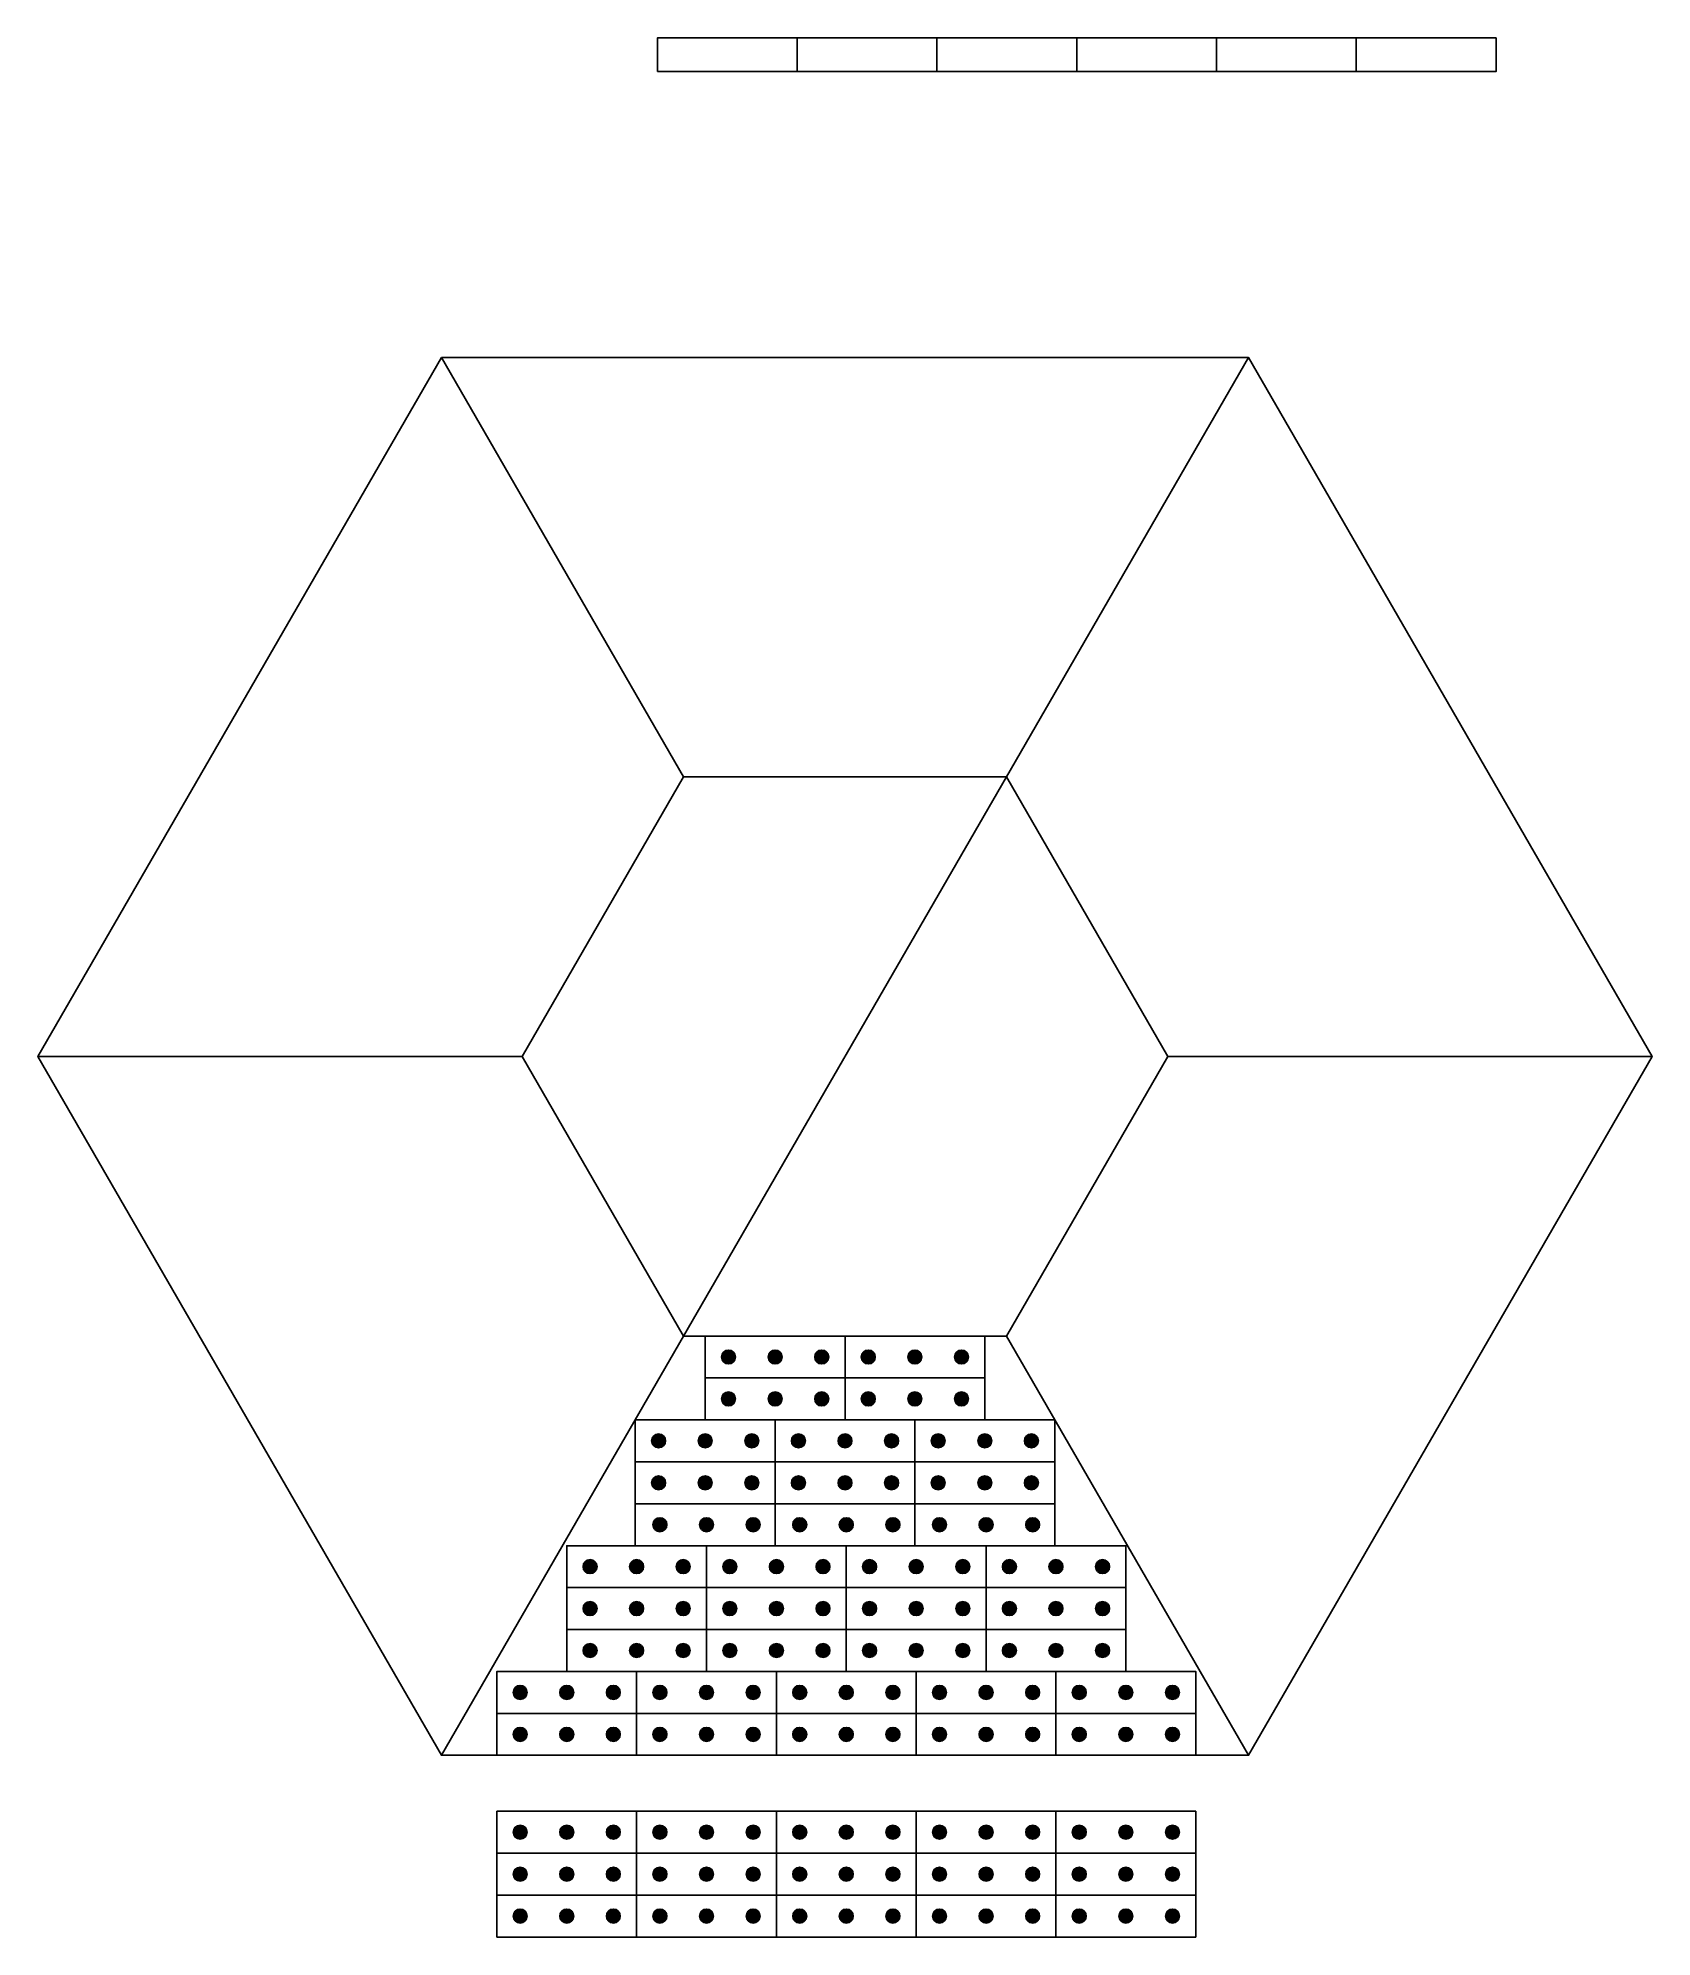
# Model space of a CAD drawing. Header units: millimetres. Extents: x 1388 to 8110, y -1425 to 5021.
# Drawn here: x 1388 to 1966, y 157 to 836 of the extents above; entities that cross this region are included whole.
import ezdxf

# ---------------------------------------------------------------- set-up
doc = ezdxf.new("R2010")
doc.units = ezdxf.units.MM

msp = doc.modelspace()

# ---------------------------------------------------------------- hatches: boundary and pattern name
at = {"true_color": 0xf1eb1f}
h = msp.add_hatch(color=2, dxfattribs=at)
h.dxf.hatch_style = 1
h.paths.add_polyline_path([(1637.982, 364.121, 1), (1632.982, 364.121, 1)])
h = msp.add_hatch(color=2, dxfattribs=at)
h.dxf.hatch_style = 1
h.paths.add_polyline_path([(1654.649, 364.121, 1), (1649.649, 364.121, 1)])
h = msp.add_hatch(color=2, dxfattribs=at)
h.dxf.hatch_style = 1
h.paths.add_polyline_path([(1671.315, 364.121, 1), (1666.315, 364.121, 1)])
h = msp.add_hatch(color=2, dxfattribs=at)
h.dxf.hatch_style = 1
h.paths.add_polyline_path([(1687.982, 364.121, 1), (1682.982, 364.121, 1)])
h = msp.add_hatch(color=2, dxfattribs=at)
h.dxf.hatch_style = 1
h.paths.add_polyline_path([(1704.649, 364.121, 1), (1699.649, 364.121, 1)])
h = msp.add_hatch(color=2, dxfattribs=at)
h.dxf.hatch_style = 1
h.paths.add_polyline_path([(1721.315, 364.121, 1), (1716.315, 364.121, 1)])
h = msp.add_hatch(color=2, dxfattribs=at)
h.dxf.hatch_style = 1
h.paths.add_polyline_path([(1637.982, 349.121, 1), (1632.982, 349.121, 1)])
h = msp.add_hatch(color=2, dxfattribs=at)
h.dxf.hatch_style = 1
h.paths.add_polyline_path([(1654.649, 349.121, 1), (1649.649, 349.121, 1)])
h = msp.add_hatch(color=2, dxfattribs=at)
h.dxf.hatch_style = 1
h.paths.add_polyline_path([(1671.315, 349.121, 1), (1666.315, 349.121, 1)])
h = msp.add_hatch(color=2, dxfattribs=at)
h.dxf.hatch_style = 1
h.paths.add_polyline_path([(1687.982, 349.121, 1), (1682.982, 349.121, 1)])
h = msp.add_hatch(color=2, dxfattribs=at)
h.dxf.hatch_style = 1
h.paths.add_polyline_path([(1704.649, 349.121, 1), (1699.649, 349.121, 1)])
h = msp.add_hatch(color=2, dxfattribs=at)
h.dxf.hatch_style = 1
h.paths.add_polyline_path([(1721.315, 349.121, 1), (1716.315, 349.121, 1)])
h = msp.add_hatch(color=2, dxfattribs=at)
h.dxf.hatch_style = 1
h.paths.add_polyline_path([(1612.982, 334.121, 1), (1607.982, 334.121, 1)])
h = msp.add_hatch(color=2, dxfattribs=at)
h.dxf.hatch_style = 1
h.paths.add_polyline_path([(1629.649, 334.121, 1), (1624.649, 334.121, 1)])
h = msp.add_hatch(color=2, dxfattribs=at)
h.dxf.hatch_style = 1
h.paths.add_polyline_path([(1646.315, 334.121, 1), (1641.315, 334.121, 1)])
h = msp.add_hatch(color=2, dxfattribs=at)
h.dxf.hatch_style = 1
h.paths.add_polyline_path([(1662.982, 334.121, 1), (1657.982, 334.121, 1)])
h = msp.add_hatch(color=2, dxfattribs=at)
h.dxf.hatch_style = 1
h.paths.add_polyline_path([(1679.649, 334.121, 1), (1674.649, 334.121, 1)])
h = msp.add_hatch(color=2, dxfattribs=at)
h.dxf.hatch_style = 1
h.paths.add_polyline_path([(1696.315, 334.121, 1), (1691.315, 334.121, 1)])
h = msp.add_hatch(color=2, dxfattribs=at)
h.dxf.hatch_style = 1
h.paths.add_polyline_path([(1712.982, 334.121, 1), (1707.982, 334.121, 1)])
h = msp.add_hatch(color=2, dxfattribs=at)
h.dxf.hatch_style = 1
h.paths.add_polyline_path([(1729.649, 334.121, 1), (1724.649, 334.121, 1)])
h = msp.add_hatch(color=2, dxfattribs=at)
h.dxf.hatch_style = 1
h.paths.add_polyline_path([(1746.315, 334.121, 1), (1741.315, 334.121, 1)])
h = msp.add_hatch(color=2, dxfattribs=at)
h.dxf.hatch_style = 1
h.paths.add_polyline_path([(1612.982, 319.121, 1), (1607.982, 319.121, 1)])
h = msp.add_hatch(color=2, dxfattribs=at)
h.dxf.hatch_style = 1
h.paths.add_polyline_path([(1629.649, 319.121, 1), (1624.649, 319.121, 1)])
h = msp.add_hatch(color=2, dxfattribs=at)
h.dxf.hatch_style = 1
h.paths.add_polyline_path([(1646.315, 319.121, 1), (1641.315, 319.121, 1)])
h = msp.add_hatch(color=2, dxfattribs=at)
h.dxf.hatch_style = 1
h.paths.add_polyline_path([(1662.982, 319.121, 1), (1657.982, 319.121, 1)])
h = msp.add_hatch(color=2, dxfattribs=at)
h.dxf.hatch_style = 1
h.paths.add_polyline_path([(1679.649, 319.121, 1), (1674.649, 319.121, 1)])
h = msp.add_hatch(color=2, dxfattribs=at)
h.dxf.hatch_style = 1
h.paths.add_polyline_path([(1696.315, 319.121, 1), (1691.315, 319.121, 1)])
h = msp.add_hatch(color=2, dxfattribs=at)
h.dxf.hatch_style = 1
h.paths.add_polyline_path([(1712.982, 319.121, 1), (1707.982, 319.121, 1)])
h = msp.add_hatch(color=2, dxfattribs=at)
h.dxf.hatch_style = 1
h.paths.add_polyline_path([(1729.649, 319.121, 1), (1724.649, 319.121, 1)])
h = msp.add_hatch(color=2, dxfattribs=at)
h.dxf.hatch_style = 1
h.paths.add_polyline_path([(1746.315, 319.121, 1), (1741.315, 319.121, 1)])
h = msp.add_hatch(color=2, dxfattribs=at)
h.dxf.hatch_style = 1
h.paths.add_polyline_path([(1613.448, 304.121, 1), (1608.448, 304.121, 1)])
h = msp.add_hatch(color=2, dxfattribs=at)
h.dxf.hatch_style = 1
h.paths.add_polyline_path([(1630.115, 304.121, 1), (1625.115, 304.121, 1)])
h = msp.add_hatch(color=2, dxfattribs=at)
h.dxf.hatch_style = 1
h.paths.add_polyline_path([(1646.781, 304.121, 1), (1641.781, 304.121, 1)])
h = msp.add_hatch(color=2, dxfattribs=at)
h.dxf.hatch_style = 1
h.paths.add_polyline_path([(1663.448, 304.121, 1), (1658.448, 304.121, 1)])
h = msp.add_hatch(color=2, dxfattribs=at)
h.dxf.hatch_style = 1
h.paths.add_polyline_path([(1680.115, 304.121, 1), (1675.115, 304.121, 1)])
h = msp.add_hatch(color=2, dxfattribs=at)
h.dxf.hatch_style = 1
h.paths.add_polyline_path([(1696.781, 304.121, 1), (1691.781, 304.121, 1)])
h = msp.add_hatch(color=2, dxfattribs=at)
h.dxf.hatch_style = 1
h.paths.add_polyline_path([(1713.448, 304.121, 1), (1708.448, 304.121, 1)])
h = msp.add_hatch(color=2, dxfattribs=at)
h.dxf.hatch_style = 1
h.paths.add_polyline_path([(1730.115, 304.121, 1), (1725.115, 304.121, 1)])
h = msp.add_hatch(color=2, dxfattribs=at)
h.dxf.hatch_style = 1
h.paths.add_polyline_path([(1746.781, 304.121, 1), (1741.781, 304.121, 1)])
h = msp.add_hatch(color=2, dxfattribs=at)
h.dxf.hatch_style = 1
h.paths.add_polyline_path([(1588.448, 289.121, 1), (1583.448, 289.121, 1)])
h = msp.add_hatch(color=2, dxfattribs=at)
h.dxf.hatch_style = 1
h.paths.add_polyline_path([(1605.115, 289.121, 1), (1600.115, 289.121, 1)])
h = msp.add_hatch(color=2, dxfattribs=at)
h.dxf.hatch_style = 1
h.paths.add_polyline_path([(1621.781, 289.121, 1), (1616.781, 289.121, 1)])
h = msp.add_hatch(color=2, dxfattribs=at)
h.dxf.hatch_style = 1
h.paths.add_polyline_path([(1638.448, 289.121, 1), (1633.448, 289.121, 1)])
h = msp.add_hatch(color=2, dxfattribs=at)
h.dxf.hatch_style = 1
h.paths.add_polyline_path([(1655.115, 289.121, 1), (1650.115, 289.121, 1)])
h = msp.add_hatch(color=2, dxfattribs=at)
h.dxf.hatch_style = 1
h.paths.add_polyline_path([(1671.781, 289.121, 1), (1666.781, 289.121, 1)])
h = msp.add_hatch(color=2, dxfattribs=at)
h.dxf.hatch_style = 1
h.paths.add_polyline_path([(1688.448, 289.121, 1), (1683.448, 289.121, 1)])
h = msp.add_hatch(color=2, dxfattribs=at)
h.dxf.hatch_style = 1
h.paths.add_polyline_path([(1705.115, 289.121, 1), (1700.115, 289.121, 1)])
h = msp.add_hatch(color=2, dxfattribs=at)
h.dxf.hatch_style = 1
h.paths.add_polyline_path([(1721.781, 289.121, 1), (1716.781, 289.121, 1)])
h = msp.add_hatch(color=2, dxfattribs=at)
h.dxf.hatch_style = 1
h.paths.add_polyline_path([(1738.448, 289.121, 1), (1733.448, 289.121, 1)])
h = msp.add_hatch(color=2, dxfattribs=at)
h.dxf.hatch_style = 1
h.paths.add_polyline_path([(1755.115, 289.121, 1), (1750.115, 289.121, 1)])
h = msp.add_hatch(color=2, dxfattribs=at)
h.dxf.hatch_style = 1
h.paths.add_polyline_path([(1771.781, 289.121, 1), (1766.781, 289.121, 1)])
h = msp.add_hatch(color=2, dxfattribs=at)
h.dxf.hatch_style = 1
h.paths.add_polyline_path([(1588.448, 274.121, 1), (1583.448, 274.121, 1)])
h = msp.add_hatch(color=2, dxfattribs=at)
h.dxf.hatch_style = 1
h.paths.add_polyline_path([(1605.115, 274.121, 1), (1600.115, 274.121, 1)])
h = msp.add_hatch(color=2, dxfattribs=at)
h.dxf.hatch_style = 1
h.paths.add_polyline_path([(1621.781, 274.121, 1), (1616.781, 274.121, 1)])
h = msp.add_hatch(color=2, dxfattribs=at)
h.dxf.hatch_style = 1
h.paths.add_polyline_path([(1638.448, 274.121, 1), (1633.448, 274.121, 1)])
h = msp.add_hatch(color=2, dxfattribs=at)
h.dxf.hatch_style = 1
h.paths.add_polyline_path([(1655.115, 274.121, 1), (1650.115, 274.121, 1)])
h = msp.add_hatch(color=2, dxfattribs=at)
h.dxf.hatch_style = 1
h.paths.add_polyline_path([(1671.781, 274.121, 1), (1666.781, 274.121, 1)])
h = msp.add_hatch(color=2, dxfattribs=at)
h.dxf.hatch_style = 1
h.paths.add_polyline_path([(1688.448, 274.121, 1), (1683.448, 274.121, 1)])
h = msp.add_hatch(color=2, dxfattribs=at)
h.dxf.hatch_style = 1
h.paths.add_polyline_path([(1705.115, 274.121, 1), (1700.115, 274.121, 1)])
h = msp.add_hatch(color=2, dxfattribs=at)
h.dxf.hatch_style = 1
h.paths.add_polyline_path([(1721.781, 274.121, 1), (1716.781, 274.121, 1)])
h = msp.add_hatch(color=2, dxfattribs=at)
h.dxf.hatch_style = 1
h.paths.add_polyline_path([(1738.448, 274.121, 1), (1733.448, 274.121, 1)])
h = msp.add_hatch(color=2, dxfattribs=at)
h.dxf.hatch_style = 1
h.paths.add_polyline_path([(1755.115, 274.121, 1), (1750.115, 274.121, 1)])
h = msp.add_hatch(color=2, dxfattribs=at)
h.dxf.hatch_style = 1
h.paths.add_polyline_path([(1771.781, 274.121, 1), (1766.781, 274.121, 1)])
h = msp.add_hatch(color=2, dxfattribs=at)
h.dxf.hatch_style = 1
h.paths.add_polyline_path([(1588.448, 259.121, 1), (1583.448, 259.121, 1)])
h = msp.add_hatch(color=2, dxfattribs=at)
h.dxf.hatch_style = 1
h.paths.add_polyline_path([(1605.115, 259.121, 1), (1600.115, 259.121, 1)])
h = msp.add_hatch(color=2, dxfattribs=at)
h.dxf.hatch_style = 1
h.paths.add_polyline_path([(1621.781, 259.121, 1), (1616.781, 259.121, 1)])
h = msp.add_hatch(color=2, dxfattribs=at)
h.dxf.hatch_style = 1
h.paths.add_polyline_path([(1638.448, 259.121, 1), (1633.448, 259.121, 1)])
h = msp.add_hatch(color=2, dxfattribs=at)
h.dxf.hatch_style = 1
h.paths.add_polyline_path([(1655.115, 259.121, 1), (1650.115, 259.121, 1)])
h = msp.add_hatch(color=2, dxfattribs=at)
h.dxf.hatch_style = 1
h.paths.add_polyline_path([(1671.781, 259.121, 1), (1666.781, 259.121, 1)])
h = msp.add_hatch(color=2, dxfattribs=at)
h.dxf.hatch_style = 1
h.paths.add_polyline_path([(1688.448, 259.121, 1), (1683.448, 259.121, 1)])
h = msp.add_hatch(color=2, dxfattribs=at)
h.dxf.hatch_style = 1
h.paths.add_polyline_path([(1705.115, 259.121, 1), (1700.115, 259.121, 1)])
h = msp.add_hatch(color=2, dxfattribs=at)
h.dxf.hatch_style = 1
h.paths.add_polyline_path([(1721.781, 259.121, 1), (1716.781, 259.121, 1)])
h = msp.add_hatch(color=2, dxfattribs=at)
h.dxf.hatch_style = 1
h.paths.add_polyline_path([(1738.448, 259.121, 1), (1733.448, 259.121, 1)])
h = msp.add_hatch(color=2, dxfattribs=at)
h.dxf.hatch_style = 1
h.paths.add_polyline_path([(1755.115, 259.121, 1), (1750.115, 259.121, 1)])
h = msp.add_hatch(color=2, dxfattribs=at)
h.dxf.hatch_style = 1
h.paths.add_polyline_path([(1771.781, 259.121, 1), (1766.781, 259.121, 1)])
h = msp.add_hatch(color=2, dxfattribs=at)
h.dxf.hatch_style = 1
h.paths.add_polyline_path([(1563.448, 244.121, 1), (1558.448, 244.121, 1)])
h = msp.add_hatch(color=2, dxfattribs=at)
h.dxf.hatch_style = 1
h.paths.add_polyline_path([(1580.115, 244.121, 1), (1575.115, 244.121, 1)])
h = msp.add_hatch(color=2, dxfattribs=at)
h.dxf.hatch_style = 1
h.paths.add_polyline_path([(1596.781, 244.121, 1), (1591.781, 244.121, 1)])
h = msp.add_hatch(color=2, dxfattribs=at)
h.dxf.hatch_style = 1
h.paths.add_polyline_path([(1613.448, 244.121, 1), (1608.448, 244.121, 1)])
h = msp.add_hatch(color=2, dxfattribs=at)
h.dxf.hatch_style = 1
h.paths.add_polyline_path([(1630.115, 244.121, 1), (1625.115, 244.121, 1)])
h = msp.add_hatch(color=2, dxfattribs=at)
h.dxf.hatch_style = 1
h.paths.add_polyline_path([(1646.781, 244.121, 1), (1641.781, 244.121, 1)])
h = msp.add_hatch(color=2, dxfattribs=at)
h.dxf.hatch_style = 1
h.paths.add_polyline_path([(1663.448, 244.121, 1), (1658.448, 244.121, 1)])
h = msp.add_hatch(color=2, dxfattribs=at)
h.dxf.hatch_style = 1
h.paths.add_polyline_path([(1680.115, 244.121, 1), (1675.115, 244.121, 1)])
h = msp.add_hatch(color=2, dxfattribs=at)
h.dxf.hatch_style = 1
h.paths.add_polyline_path([(1696.781, 244.121, 1), (1691.781, 244.121, 1)])
h = msp.add_hatch(color=2, dxfattribs=at)
h.dxf.hatch_style = 1
h.paths.add_polyline_path([(1713.448, 244.121, 1), (1708.448, 244.121, 1)])
h = msp.add_hatch(color=2, dxfattribs=at)
h.dxf.hatch_style = 1
h.paths.add_polyline_path([(1730.115, 244.121, 1), (1725.115, 244.121, 1)])
h = msp.add_hatch(color=2, dxfattribs=at)
h.dxf.hatch_style = 1
h.paths.add_polyline_path([(1746.781, 244.121, 1), (1741.781, 244.121, 1)])
h = msp.add_hatch(color=2, dxfattribs=at)
h.dxf.hatch_style = 1
h.paths.add_polyline_path([(1763.448, 244.121, 1), (1758.448, 244.121, 1)])
h = msp.add_hatch(color=2, dxfattribs=at)
h.dxf.hatch_style = 1
h.paths.add_polyline_path([(1780.115, 244.121, 1), (1775.115, 244.121, 1)])
h = msp.add_hatch(color=2, dxfattribs=at)
h.dxf.hatch_style = 1
h.paths.add_polyline_path([(1796.781, 244.121, 1), (1791.781, 244.121, 1)])
h = msp.add_hatch(color=2, dxfattribs=at)
h.dxf.hatch_style = 1
h.paths.add_polyline_path([(1563.448, 229.121, 1), (1558.448, 229.121, 1)])
h = msp.add_hatch(color=2, dxfattribs=at)
h.dxf.hatch_style = 1
h.paths.add_polyline_path([(1580.115, 229.121, 1), (1575.115, 229.121, 1)])
h = msp.add_hatch(color=2, dxfattribs=at)
h.dxf.hatch_style = 1
h.paths.add_polyline_path([(1596.781, 229.121, 1), (1591.781, 229.121, 1)])
h = msp.add_hatch(color=2, dxfattribs=at)
h.dxf.hatch_style = 1
h.paths.add_polyline_path([(1613.448, 229.121, 1), (1608.448, 229.121, 1)])
h = msp.add_hatch(color=2, dxfattribs=at)
h.dxf.hatch_style = 1
h.paths.add_polyline_path([(1630.115, 229.121, 1), (1625.115, 229.121, 1)])
h = msp.add_hatch(color=2, dxfattribs=at)
h.dxf.hatch_style = 1
h.paths.add_polyline_path([(1646.781, 229.121, 1), (1641.781, 229.121, 1)])
h = msp.add_hatch(color=2, dxfattribs=at)
h.dxf.hatch_style = 1
h.paths.add_polyline_path([(1663.448, 229.121, 1), (1658.448, 229.121, 1)])
h = msp.add_hatch(color=2, dxfattribs=at)
h.dxf.hatch_style = 1
h.paths.add_polyline_path([(1680.115, 229.121, 1), (1675.115, 229.121, 1)])
h = msp.add_hatch(color=2, dxfattribs=at)
h.dxf.hatch_style = 1
h.paths.add_polyline_path([(1696.781, 229.121, 1), (1691.781, 229.121, 1)])
h = msp.add_hatch(color=2, dxfattribs=at)
h.dxf.hatch_style = 1
h.paths.add_polyline_path([(1713.448, 229.121, 1), (1708.448, 229.121, 1)])
h = msp.add_hatch(color=2, dxfattribs=at)
h.dxf.hatch_style = 1
h.paths.add_polyline_path([(1730.115, 229.121, 1), (1725.115, 229.121, 1)])
h = msp.add_hatch(color=2, dxfattribs=at)
h.dxf.hatch_style = 1
h.paths.add_polyline_path([(1746.781, 229.121, 1), (1741.781, 229.121, 1)])
h = msp.add_hatch(color=2, dxfattribs=at)
h.dxf.hatch_style = 1
h.paths.add_polyline_path([(1763.448, 229.121, 1), (1758.448, 229.121, 1)])
h = msp.add_hatch(color=2, dxfattribs=at)
h.dxf.hatch_style = 1
h.paths.add_polyline_path([(1780.115, 229.121, 1), (1775.115, 229.121, 1)])
h = msp.add_hatch(color=2, dxfattribs=at)
h.dxf.hatch_style = 1
h.paths.add_polyline_path([(1796.781, 229.121, 1), (1791.781, 229.121, 1)])
h = msp.add_hatch(color=2, dxfattribs=at)
h.dxf.hatch_style = 1
h.paths.add_polyline_path([(1563.448, 194.121, 1), (1558.448, 194.121, 1)])
h = msp.add_hatch(color=2, dxfattribs=at)
h.dxf.hatch_style = 1
h.paths.add_polyline_path([(1580.115, 194.121, 1), (1575.115, 194.121, 1)])
h = msp.add_hatch(color=2, dxfattribs=at)
h.dxf.hatch_style = 1
h.paths.add_polyline_path([(1596.781, 194.121, 1), (1591.781, 194.121, 1)])
h = msp.add_hatch(color=2, dxfattribs=at)
h.dxf.hatch_style = 1
h.paths.add_polyline_path([(1613.448, 194.121, 1), (1608.448, 194.121, 1)])
h = msp.add_hatch(color=2, dxfattribs=at)
h.dxf.hatch_style = 1
h.paths.add_polyline_path([(1630.115, 194.121, 1), (1625.115, 194.121, 1)])
h = msp.add_hatch(color=2, dxfattribs=at)
h.dxf.hatch_style = 1
h.paths.add_polyline_path([(1646.781, 194.121, 1), (1641.781, 194.121, 1)])
h = msp.add_hatch(color=2, dxfattribs=at)
h.dxf.hatch_style = 1
h.paths.add_polyline_path([(1663.448, 194.121, 1), (1658.448, 194.121, 1)])
h = msp.add_hatch(color=2, dxfattribs=at)
h.dxf.hatch_style = 1
h.paths.add_polyline_path([(1680.115, 194.121, 1), (1675.115, 194.121, 1)])
h = msp.add_hatch(color=2, dxfattribs=at)
h.dxf.hatch_style = 1
h.paths.add_polyline_path([(1696.781, 194.121, 1), (1691.781, 194.121, 1)])
h = msp.add_hatch(color=2, dxfattribs=at)
h.dxf.hatch_style = 1
h.paths.add_polyline_path([(1713.448, 194.121, 1), (1708.448, 194.121, 1)])
h = msp.add_hatch(color=2, dxfattribs=at)
h.dxf.hatch_style = 1
h.paths.add_polyline_path([(1730.115, 194.121, 1), (1725.115, 194.121, 1)])
h = msp.add_hatch(color=2, dxfattribs=at)
h.dxf.hatch_style = 1
h.paths.add_polyline_path([(1746.781, 194.121, 1), (1741.781, 194.121, 1)])
h = msp.add_hatch(color=2, dxfattribs=at)
h.dxf.hatch_style = 1
h.paths.add_polyline_path([(1763.448, 194.121, 1), (1758.448, 194.121, 1)])
h = msp.add_hatch(color=2, dxfattribs=at)
h.dxf.hatch_style = 1
h.paths.add_polyline_path([(1780.115, 194.121, 1), (1775.115, 194.121, 1)])
h = msp.add_hatch(color=2, dxfattribs=at)
h.dxf.hatch_style = 1
h.paths.add_polyline_path([(1796.781, 194.121, 1), (1791.781, 194.121, 1)])
h = msp.add_hatch(color=2, dxfattribs=at)
h.dxf.hatch_style = 1
h.paths.add_polyline_path([(1563.448, 179.121, 1), (1558.448, 179.121, 1)])
h = msp.add_hatch(color=2, dxfattribs=at)
h.dxf.hatch_style = 1
h.paths.add_polyline_path([(1580.115, 179.121, 1), (1575.115, 179.121, 1)])
h = msp.add_hatch(color=2, dxfattribs=at)
h.dxf.hatch_style = 1
h.paths.add_polyline_path([(1596.781, 179.121, 1), (1591.781, 179.121, 1)])
h = msp.add_hatch(color=2, dxfattribs=at)
h.dxf.hatch_style = 1
h.paths.add_polyline_path([(1613.448, 179.121, 1), (1608.448, 179.121, 1)])
h = msp.add_hatch(color=2, dxfattribs=at)
h.dxf.hatch_style = 1
h.paths.add_polyline_path([(1630.115, 179.121, 1), (1625.115, 179.121, 1)])
h = msp.add_hatch(color=2, dxfattribs=at)
h.dxf.hatch_style = 1
h.paths.add_polyline_path([(1646.781, 179.121, 1), (1641.781, 179.121, 1)])
h = msp.add_hatch(color=2, dxfattribs=at)
h.dxf.hatch_style = 1
h.paths.add_polyline_path([(1663.448, 179.121, 1), (1658.448, 179.121, 1)])
h = msp.add_hatch(color=2, dxfattribs=at)
h.dxf.hatch_style = 1
h.paths.add_polyline_path([(1680.115, 179.121, 1), (1675.115, 179.121, 1)])
h = msp.add_hatch(color=2, dxfattribs=at)
h.dxf.hatch_style = 1
h.paths.add_polyline_path([(1696.781, 179.121, 1), (1691.781, 179.121, 1)])
h = msp.add_hatch(color=2, dxfattribs=at)
h.dxf.hatch_style = 1
h.paths.add_polyline_path([(1713.448, 179.121, 1), (1708.448, 179.121, 1)])
h = msp.add_hatch(color=2, dxfattribs=at)
h.dxf.hatch_style = 1
h.paths.add_polyline_path([(1730.115, 179.121, 1), (1725.115, 179.121, 1)])
h = msp.add_hatch(color=2, dxfattribs=at)
h.dxf.hatch_style = 1
h.paths.add_polyline_path([(1746.781, 179.121, 1), (1741.781, 179.121, 1)])
h = msp.add_hatch(color=2, dxfattribs=at)
h.dxf.hatch_style = 1
h.paths.add_polyline_path([(1763.448, 179.121, 1), (1758.448, 179.121, 1)])
h = msp.add_hatch(color=2, dxfattribs=at)
h.dxf.hatch_style = 1
h.paths.add_polyline_path([(1780.115, 179.121, 1), (1775.115, 179.121, 1)])
h = msp.add_hatch(color=2, dxfattribs=at)
h.dxf.hatch_style = 1
h.paths.add_polyline_path([(1796.781, 179.121, 1), (1791.781, 179.121, 1)])
h = msp.add_hatch(color=2, dxfattribs=at)
h.dxf.hatch_style = 1
h.paths.add_polyline_path([(1563.448, 164.121, 1), (1558.448, 164.121, 1)])
h = msp.add_hatch(color=2, dxfattribs=at)
h.dxf.hatch_style = 1
h.paths.add_polyline_path([(1580.115, 164.121, 1), (1575.115, 164.121, 1)])
h = msp.add_hatch(color=2, dxfattribs=at)
h.dxf.hatch_style = 1
h.paths.add_polyline_path([(1596.781, 164.121, 1), (1591.781, 164.121, 1)])
h = msp.add_hatch(color=2, dxfattribs=at)
h.dxf.hatch_style = 1
h.paths.add_polyline_path([(1613.448, 164.121, 1), (1608.448, 164.121, 1)])
h = msp.add_hatch(color=2, dxfattribs=at)
h.dxf.hatch_style = 1
h.paths.add_polyline_path([(1630.115, 164.121, 1), (1625.115, 164.121, 1)])
h = msp.add_hatch(color=2, dxfattribs=at)
h.dxf.hatch_style = 1
h.paths.add_polyline_path([(1646.781, 164.121, 1), (1641.781, 164.121, 1)])
h = msp.add_hatch(color=2, dxfattribs=at)
h.dxf.hatch_style = 1
h.paths.add_polyline_path([(1663.448, 164.121, 1), (1658.448, 164.121, 1)])
h = msp.add_hatch(color=2, dxfattribs=at)
h.dxf.hatch_style = 1
h.paths.add_polyline_path([(1680.115, 164.121, 1), (1675.115, 164.121, 1)])
h = msp.add_hatch(color=2, dxfattribs=at)
h.dxf.hatch_style = 1
h.paths.add_polyline_path([(1696.781, 164.121, 1), (1691.781, 164.121, 1)])
h = msp.add_hatch(color=2, dxfattribs=at)
h.dxf.hatch_style = 1
h.paths.add_polyline_path([(1713.448, 164.121, 1), (1708.448, 164.121, 1)])
h = msp.add_hatch(color=2, dxfattribs=at)
h.dxf.hatch_style = 1
h.paths.add_polyline_path([(1730.115, 164.121, 1), (1725.115, 164.121, 1)])
h = msp.add_hatch(color=2, dxfattribs=at)
h.dxf.hatch_style = 1
h.paths.add_polyline_path([(1746.781, 164.121, 1), (1741.781, 164.121, 1)])
h = msp.add_hatch(color=2, dxfattribs=at)
h.dxf.hatch_style = 1
h.paths.add_polyline_path([(1763.448, 164.121, 1), (1758.448, 164.121, 1)])
h = msp.add_hatch(color=2, dxfattribs=at)
h.dxf.hatch_style = 1
h.paths.add_polyline_path([(1780.115, 164.121, 1), (1775.115, 164.121, 1)])
h = msp.add_hatch(color=2, dxfattribs=at)
h.dxf.hatch_style = 1
h.paths.add_polyline_path([(1796.781, 164.121, 1), (1791.781, 164.121, 1)])

# ---------------------------------------------------------------- linework, layer by layer
for p, q in [((1532.811, 721.621), (1619.414, 571.621)), ((1734.884, 571.621), (1821.486, 721.621)), ((1619.414, 371.621), (1734.884, 571.621)), ((1561.679, 471.621), (1388.474, 471.621)), ((1792.619, 471.621), (1965.824, 471.621)), ((1619.414, 371.621), (1532.811, 221.621)), ((1734.884, 371.621), (1821.486, 221.621))]:
    msp.add_line(p, q)
for points in [[(1610.044, 823.984), (1660.044, 823.984), (1660.044, 835.984), (1610.044, 835.984)], [(1660.044, 823.984), (1710.044, 823.984), (1710.044, 835.984), (1660.044, 835.984)], [(1710.044, 823.984), (1760.044, 823.984), (1760.044, 835.984), (1710.044, 835.984)], [(1760.044, 823.984), (1810.044, 823.984), (1810.044, 835.984), (1760.044, 835.984)], [(1810.044, 823.984), (1860.044, 823.984), (1860.044, 835.984), (1810.044, 835.984)], [(1860.044, 823.984), (1910.044, 823.984), (1910.044, 835.984), (1860.044, 835.984)], [(1532.811, 721.621), (1388.474, 471.621), (1532.811, 221.621), (1821.486, 221.621), (1965.824, 471.621), (1821.486, 721.621)], [(1619.414, 571.621), (1561.679, 471.621), (1619.414, 371.621), (1734.884, 371.621), (1792.619, 471.621), (1734.884, 571.621)], [(1627.149, 356.621), (1677.149, 356.621), (1677.149, 371.621), (1627.149, 371.621)], [(1677.149, 356.621), (1727.149, 356.621), (1727.149, 371.621), (1677.149, 371.621)], [(1627.149, 341.621), (1677.149, 341.621), (1677.149, 356.621), (1627.149, 356.621)], [(1677.149, 341.621), (1727.149, 341.621), (1727.149, 356.621), (1677.149, 356.621)], [(1602.149, 326.621), (1652.149, 326.621), (1652.149, 341.621), (1602.149, 341.621)], [(1652.149, 326.621), (1702.149, 326.621), (1702.149, 341.621), (1652.149, 341.621)], [(1702.149, 326.621), (1752.149, 326.621), (1752.149, 341.621), (1702.149, 341.621)], [(1602.149, 311.621), (1652.149, 311.621), (1652.149, 326.621), (1602.149, 326.621)], [(1652.149, 311.621), (1702.149, 311.621), (1702.149, 326.621), (1652.149, 326.621)], [(1702.149, 311.621), (1752.149, 311.621), (1752.149, 326.621), (1702.149, 326.621)], [(1602.149, 296.621), (1652.149, 296.621), (1652.149, 311.621), (1602.149, 311.621)], [(1652.149, 296.621), (1702.149, 296.621), (1702.149, 311.621), (1652.149, 311.621)], [(1702.149, 296.621), (1752.149, 296.621), (1752.149, 311.621), (1702.149, 311.621)], [(1577.615, 281.621), (1627.615, 281.621), (1627.615, 296.621), (1577.615, 296.621)], [(1627.615, 281.621), (1677.615, 281.621), (1677.615, 296.621), (1627.615, 296.621)], [(1677.615, 281.621), (1727.615, 281.621), (1727.615, 296.621), (1677.615, 296.621)], [(1727.615, 281.621), (1777.615, 281.621), (1777.615, 296.621), (1727.615, 296.621)], [(1577.615, 266.621), (1627.615, 266.621), (1627.615, 281.621), (1577.615, 281.621)], [(1627.615, 266.621), (1677.615, 266.621), (1677.615, 281.621), (1627.615, 281.621)], [(1677.615, 266.621), (1727.615, 266.621), (1727.615, 281.621), (1677.615, 281.621)], [(1727.615, 266.621), (1777.615, 266.621), (1777.615, 281.621), (1727.615, 281.621)], [(1577.615, 251.621), (1627.615, 251.621), (1627.615, 266.621), (1577.615, 266.621)], [(1627.615, 251.621), (1677.615, 251.621), (1677.615, 266.621), (1627.615, 266.621)], [(1677.615, 251.621), (1727.615, 251.621), (1727.615, 266.621), (1677.615, 266.621)], [(1727.615, 251.621), (1777.615, 251.621), (1777.615, 266.621), (1727.615, 266.621)], [(1552.615, 236.621), (1602.615, 236.621), (1602.615, 251.621), (1552.615, 251.621)], [(1602.615, 236.621), (1652.615, 236.621), (1652.615, 251.621), (1602.615, 251.621)], [(1652.615, 236.621), (1702.615, 236.621), (1702.615, 251.621), (1652.615, 251.621)], [(1702.615, 236.621), (1752.615, 236.621), (1752.615, 251.621), (1702.615, 251.621)], [(1752.615, 236.621), (1802.615, 236.621), (1802.615, 251.621), (1752.615, 251.621)], [(1552.615, 221.621), (1602.615, 221.621), (1602.615, 236.621), (1552.615, 236.621)], [(1602.615, 221.621), (1652.615, 221.621), (1652.615, 236.621), (1602.615, 236.621)], [(1652.615, 221.621), (1702.615, 221.621), (1702.615, 236.621), (1652.615, 236.621)], [(1702.615, 221.621), (1752.615, 221.621), (1752.615, 236.621), (1702.615, 236.621)], [(1752.615, 221.621), (1802.615, 221.621), (1802.615, 236.621), (1752.615, 236.621)], [(1552.615, 186.621), (1602.615, 186.621), (1602.615, 201.621), (1552.615, 201.621)], [(1602.615, 186.621), (1652.615, 186.621), (1652.615, 201.621), (1602.615, 201.621)], [(1652.615, 186.621), (1702.615, 186.621), (1702.615, 201.621), (1652.615, 201.621)], [(1702.615, 186.621), (1752.615, 186.621), (1752.615, 201.621), (1702.615, 201.621)], [(1752.615, 186.621), (1802.615, 186.621), (1802.615, 201.621), (1752.615, 201.621)], [(1552.615, 171.621), (1602.615, 171.621), (1602.615, 186.621), (1552.615, 186.621)], [(1602.615, 171.621), (1652.615, 171.621), (1652.615, 186.621), (1602.615, 186.621)], [(1652.615, 171.621), (1702.615, 171.621), (1702.615, 186.621), (1652.615, 186.621)], [(1702.615, 171.621), (1752.615, 171.621), (1752.615, 186.621), (1702.615, 186.621)], [(1752.615, 171.621), (1802.615, 171.621), (1802.615, 186.621), (1752.615, 186.621)], [(1552.615, 156.621), (1602.615, 156.621), (1602.615, 171.621), (1552.615, 171.621)], [(1602.615, 156.621), (1652.615, 156.621), (1652.615, 171.621), (1602.615, 171.621)], [(1652.615, 156.621), (1702.615, 156.621), (1702.615, 171.621), (1652.615, 171.621)], [(1702.615, 156.621), (1752.615, 156.621), (1752.615, 171.621), (1702.615, 171.621)], [(1752.615, 156.621), (1802.615, 156.621), (1802.615, 171.621), (1752.615, 171.621)]]:
    msp.add_lwpolyline(points, close=True)
at = {"color": 2, "true_color": 0xf1eb1f}
for centre in [(1635.482, 364.121), (1652.149, 364.121), (1668.815, 364.121), (1685.482, 364.121), (1702.149, 364.121), (1718.815, 364.121), (1635.482, 349.121), (1652.149, 349.121), (1668.815, 349.121), (1685.482, 349.121), (1702.149, 349.121), (1718.815, 349.121), (1610.482, 334.121), (1627.149, 334.121), (1643.815, 334.121), (1660.482, 334.121), (1677.149, 334.121), (1693.815, 334.121), (1710.482, 334.121), (1727.149, 334.121), (1743.815, 334.121), (1610.482, 319.121), (1627.149, 319.121), (1643.815, 319.121), (1660.482, 319.121), (1677.149, 319.121), (1693.815, 319.121), (1710.482, 319.121), (1727.149, 319.121), (1743.815, 319.121), (1610.948, 304.121), (1627.615, 304.121), (1644.281, 304.121), (1660.948, 304.121), (1677.615, 304.121), (1694.281, 304.121), (1710.948, 304.121), (1727.615, 304.121), (1744.281, 304.121), (1585.948, 289.121), (1602.615, 289.121), (1619.281, 289.121), (1635.948, 289.121), (1652.615, 289.121), (1669.281, 289.121), (1685.948, 289.121), (1702.615, 289.121), (1719.281, 289.121), (1735.948, 289.121), (1752.615, 289.121), (1769.281, 289.121), (1585.948, 274.121), (1602.615, 274.121), (1619.281, 274.121), (1635.948, 274.121), (1652.615, 274.121), (1669.281, 274.121), (1685.948, 274.121), (1702.615, 274.121), (1719.281, 274.121), (1735.948, 274.121), (1752.615, 274.121), (1769.281, 274.121), (1585.948, 259.121), (1602.615, 259.121), (1619.281, 259.121), (1635.948, 259.121), (1652.615, 259.121), (1669.281, 259.121), (1685.948, 259.121), (1702.615, 259.121), (1719.281, 259.121), (1735.948, 259.121), (1752.615, 259.121), (1769.281, 259.121), (1560.948, 244.121), (1577.615, 244.121), (1594.281, 244.121), (1610.948, 244.121), (1627.615, 244.121), (1644.281, 244.121), (1660.948, 244.121), (1677.615, 244.121), (1694.281, 244.121), (1710.948, 244.121), (1727.615, 244.121), (1744.281, 244.121), (1760.948, 244.121), (1777.615, 244.121), (1794.281, 244.121), (1560.948, 229.121), (1577.615, 229.121), (1594.281, 229.121), (1610.948, 229.121), (1627.615, 229.121), (1644.281, 229.121), (1660.948, 229.121), (1677.615, 229.121), (1694.281, 229.121), (1710.948, 229.121), (1727.615, 229.121), (1744.281, 229.121), (1760.948, 229.121), (1777.615, 229.121), (1794.281, 229.121), (1560.948, 194.121), (1577.615, 194.121), (1594.281, 194.121), (1610.948, 194.121), (1627.615, 194.121), (1644.281, 194.121), (1660.948, 194.121), (1677.615, 194.121), (1694.281, 194.121), (1710.948, 194.121), (1727.615, 194.121), (1744.281, 194.121), (1760.948, 194.121), (1777.615, 194.121), (1794.281, 194.121), (1560.948, 179.121), (1577.615, 179.121), (1594.281, 179.121), (1610.948, 179.121), (1627.615, 179.121), (1644.281, 179.121), (1660.948, 179.121), (1677.615, 179.121), (1694.281, 179.121), (1710.948, 179.121), (1727.615, 179.121), (1744.281, 179.121), (1760.948, 179.121), (1777.615, 179.121), (1794.281, 179.121), (1560.948, 164.121), (1577.615, 164.121), (1594.281, 164.121), (1610.948, 164.121), (1627.615, 164.121), (1644.281, 164.121), (1660.948, 164.121), (1677.615, 164.121), (1694.281, 164.121), (1710.948, 164.121), (1727.615, 164.121), (1744.281, 164.121), (1760.948, 164.121), (1777.615, 164.121), (1794.281, 164.121)]:
    msp.add_circle(centre, 2.5, dxfattribs=at)

doc.saveas('drawing.dxf')
